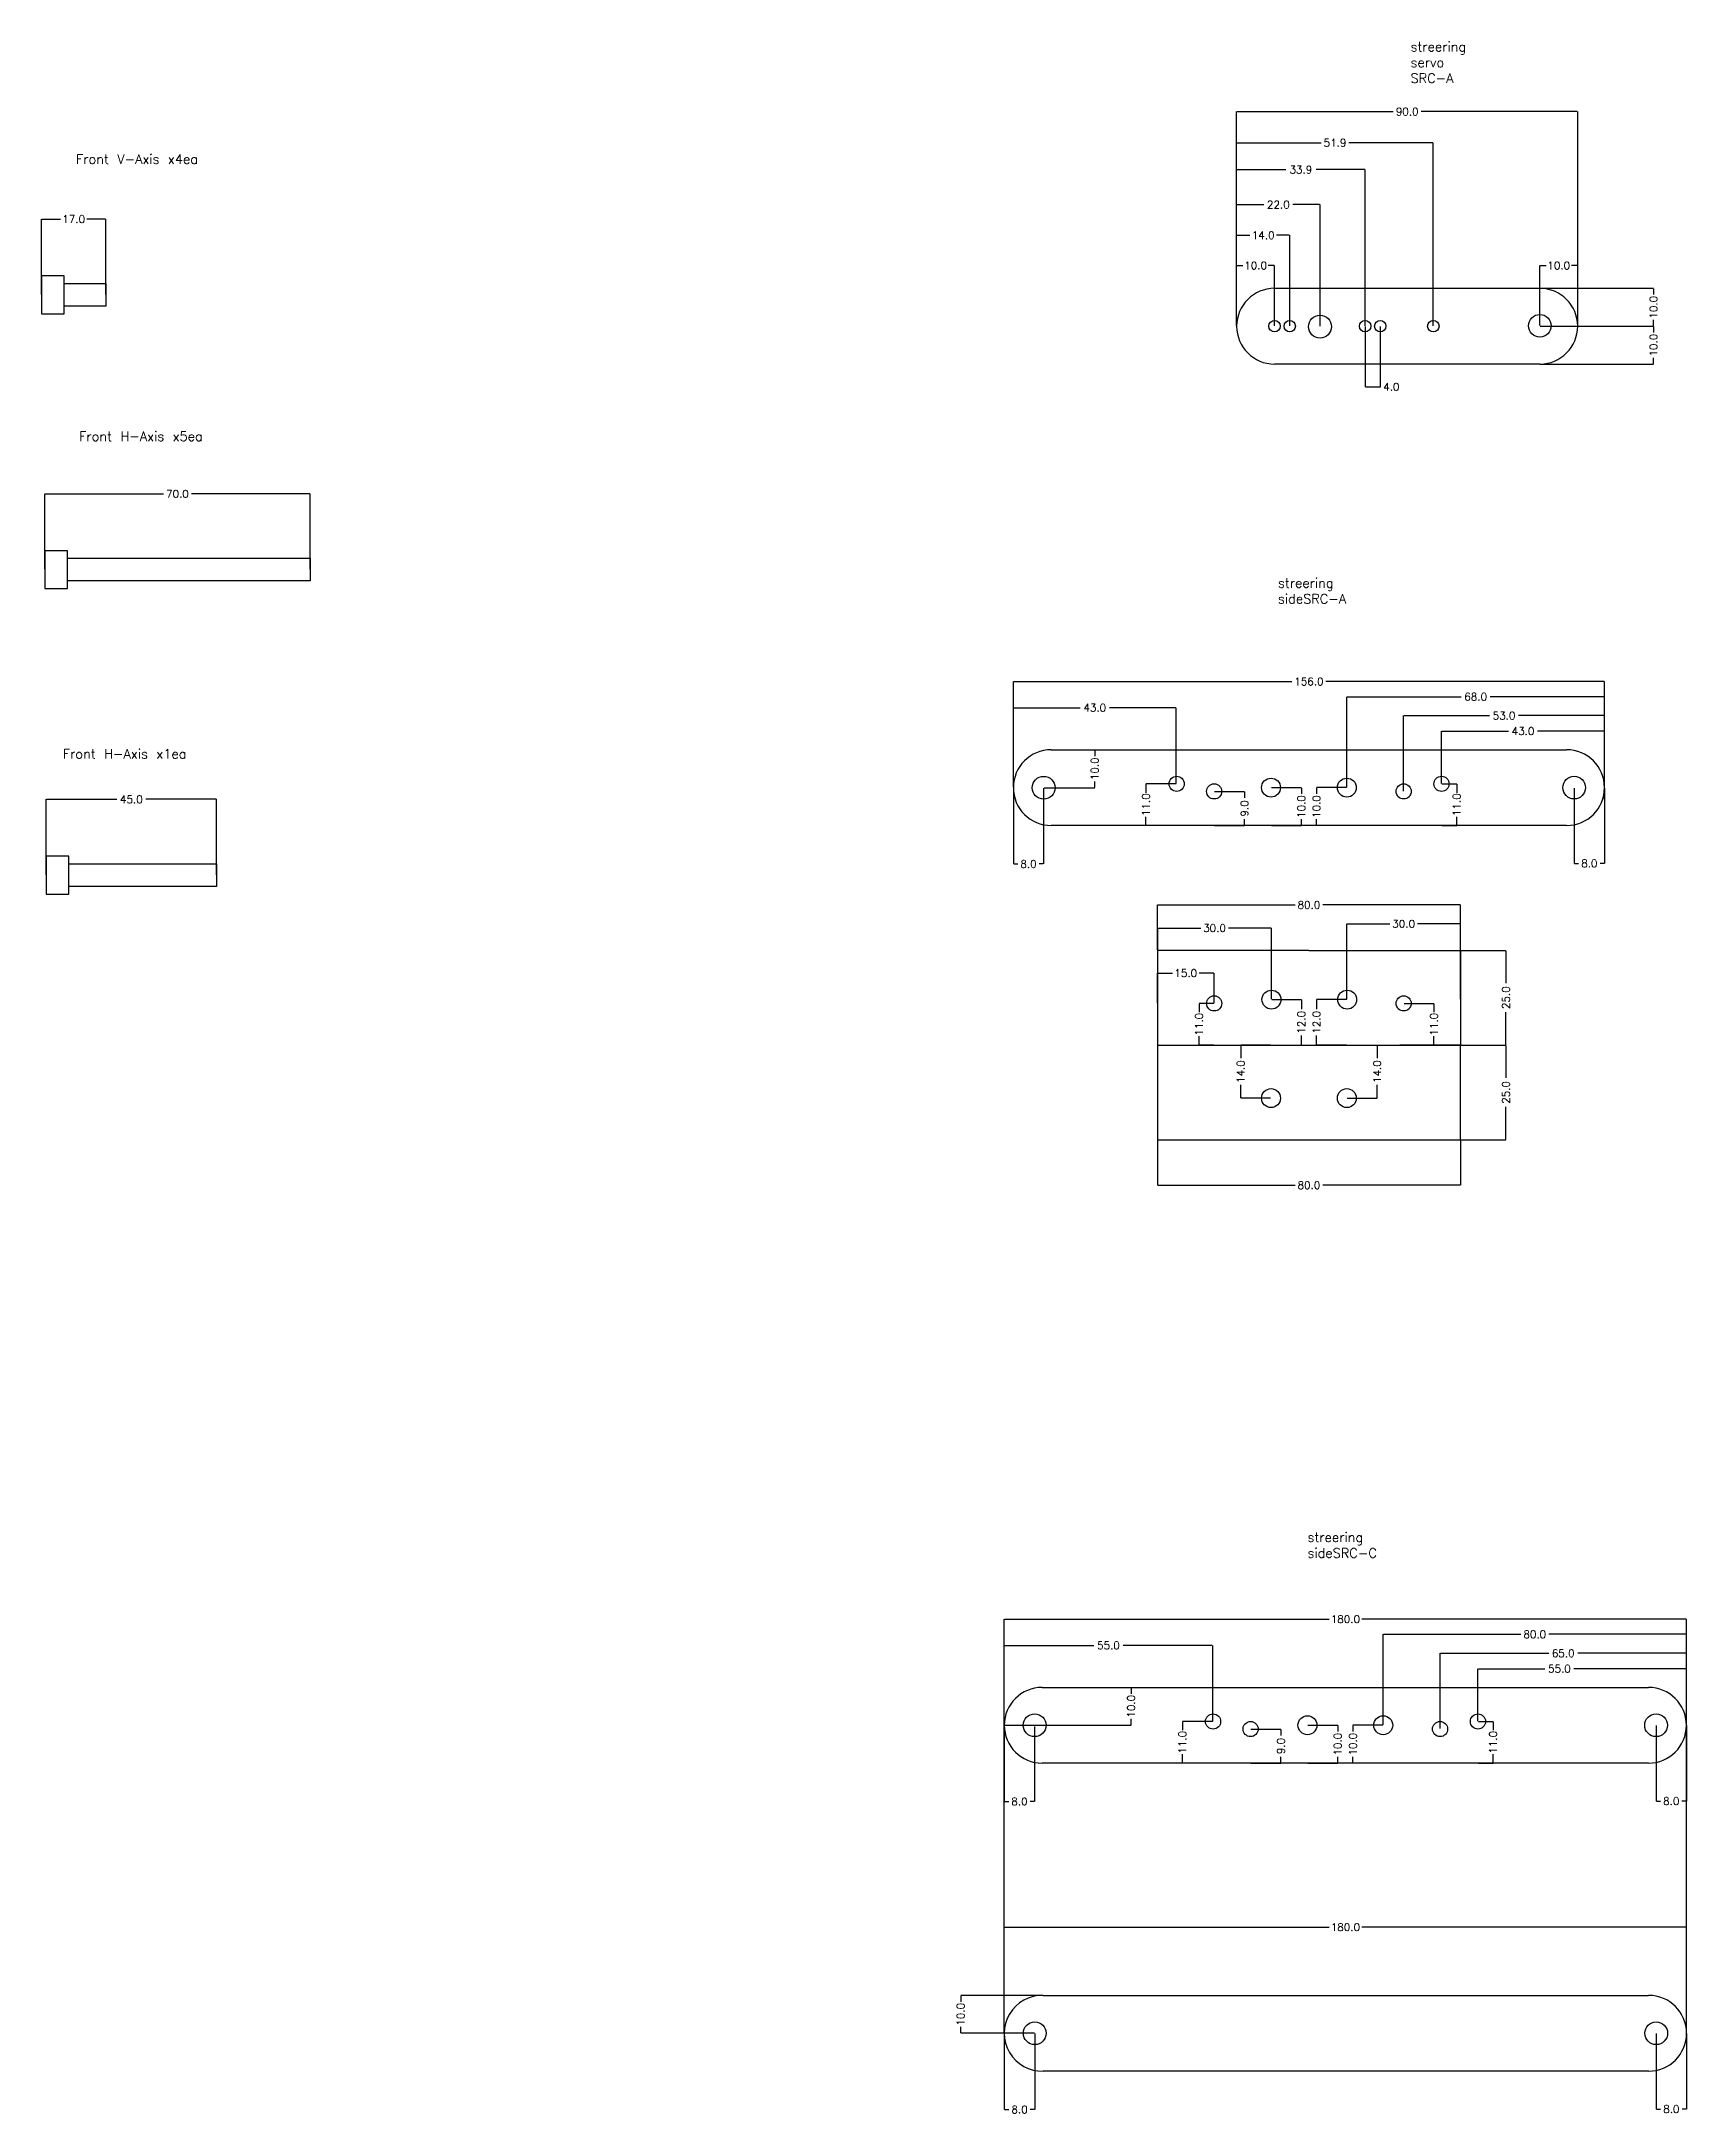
# Model space of a CAD drawing. Header units: millimetres. Extents: x -530 to 204, y -33 to 514.
# Drawn here: x -530 to -96, y -33 to 514 of the extents above; entities that cross this region are included whole.
import ezdxf

# ---------------------------------------------------------------- set-up
doc = ezdxf.new("R2010")
doc.units = ezdxf.units.MM
doc.layers.add('DIMENSION', color=3, linetype='Continuous', lineweight=25)
doc.styles.get("Standard").update_dxf_attribs({"font": 'txt.shx'})
doc.dimstyles.get("Standard").update_dxf_attribs({"dimscale": 100, "dimtxt": 2, "dimasz": 0.1, "dimexe": 0, "dimexo": 0.1, "dimgap": 1, "dimtad": 0, "dimtoh": 1, "dimdec": 1, "dimzin": 0, "dimdsep": 46, "dimtxsty": 'Standard', "dimcen": 2.5, "dimdle": 0.1, "dimclrt": 2, "dimadec": 0, "dimazin": 0, "dimtfac": 1, "dimtdec": 4, "dimtofl": 0, "dimtmove": 0, "dimatfit": 3, "dimfxl": 1, "dimtolj": 1, "dimtzin": 0, "dimarcsym": 0})

msp = doc.modelspace()

# ---------------------------------------------------------------- texts
at = {"char_height": 2.5, "attachment_point": 1}
for s, insert, width in [('streering servo SRC-A', (-168.8, 513.7), 3.7365), ('Front V-Axis x4ea', (-520.98, 484.02), 62.8436), ('Front H-Axis x5ea', (-520.16, 410.85), 62.8436), ('streering sideSRC-A', (-203.78, 372.13), 3.7365), ('Front H-Axis x1ea', (-524.46, 327.03), 62.8436), ('streering sideSRC-C', (-195.99, 120.22), 3.7365)]:
    msp.add_mtext(s, dxfattribs=dict(at, insert=insert, width=width))

# ---------------------------------------------------------------- blocks, each defined once
blk = doc.blocks.new('*D63')
at = {"layer": 'Defpoints', "color": 0}
for p in [(-117.61, 344.85), (-273.61, 316.85), (-117.61, 316.85)]:
    blk.add_point(p, dxfattribs=at)
at = {"layer": 'DIMENSION', "color": 0, "lineweight": -2}
for p, q in [((-273.61, 316.95), (-273.61, 344.85)), ((-273.51, 344.85), (-200.11, 344.85)), ((-117.71, 344.85), (-191.11, 344.85)), ((-117.61, 316.95), (-117.61, 344.85))]:
    blk.add_line(p, q, dxfattribs=at)
at = {"layer": 'DIMENSION', "color": 0}
for points in [[(-273.51, 344.86), (-273.51, 344.83), (-273.61, 344.85)], [(-117.71, 344.83), (-117.71, 344.86), (-117.61, 344.85)]]:
    blk.add_solid(points, dxfattribs=at)
at = {"layer": 'DIMENSION', "color": 2, "insert": (-195.61, 344.85), "char_height": 2, "attachment_point": 5}
blk.add_mtext('\\A1;156.0', dxfattribs=at)
blk = doc.blocks.new('*D67')
at = {"layer": 'Defpoints', "color": 0}
for p in [(-205.61, 316.85), (-205.61, 306.85), (-197.61, 306.85)]:
    blk.add_point(p, dxfattribs=at)
at = {"layer": 'DIMENSION', "color": 0, "lineweight": -2}
for p, q in [((-205.51, 316.85), (-197.61, 316.85)), ((-197.61, 316.75), (-197.61, 315.18)), ((-205.51, 306.85), (-197.61, 306.85)), ((-197.61, 306.95), (-197.61, 308.51))]:
    blk.add_line(p, q, dxfattribs=at)
at = {"layer": 'DIMENSION', "color": 0}
for points in [[(-197.59, 316.75), (-197.62, 316.75), (-197.61, 316.85)], [(-197.62, 306.95), (-197.59, 306.95), (-197.61, 306.85)]]:
    blk.add_solid(points, dxfattribs=at)
at = {"layer": 'DIMENSION', "color": 2, "insert": (-197.61, 311.85), "char_height": 2, "attachment_point": 5, "rotation": 90}
blk.add_mtext('\\A1;10.0', dxfattribs=at)
blk = doc.blocks.new('*D70')
at = {"layer": 'Defpoints', "color": 0}
for p in [(-185.61, 316.85), (-193.61, 306.85), (-185.61, 306.85)]:
    blk.add_point(p, dxfattribs=at)
at = {"layer": 'DIMENSION', "color": 0, "lineweight": -2}
for p, q in [((-185.71, 316.85), (-193.61, 316.85)), ((-193.61, 316.75), (-193.61, 315.18)), ((-193.61, 306.95), (-193.61, 308.51)), ((-185.71, 306.85), (-193.61, 306.85))]:
    blk.add_line(p, q, dxfattribs=at)
at = {"layer": 'DIMENSION', "color": 0}
for points in [[(-193.59, 316.75), (-193.62, 316.75), (-193.61, 316.85)], [(-193.62, 306.95), (-193.59, 306.95), (-193.61, 306.85)]]:
    blk.add_solid(points, dxfattribs=at)
at = {"layer": 'DIMENSION', "color": 2, "insert": (-193.61, 311.85), "char_height": 2, "attachment_point": 5, "rotation": 90}
blk.add_mtext('\\A1;10.0', dxfattribs=at)
blk = doc.blocks.new('*D73')
at = {"layer": 'Defpoints', "color": 0}
for p in [(-220.61, 315.85), (-220.61, 306.85), (-212.61, 306.85)]:
    blk.add_point(p, dxfattribs=at)
at = {"layer": 'DIMENSION', "color": 0, "lineweight": -2}
for p, q in [((-220.51, 315.85), (-212.61, 315.85)), ((-212.61, 315.75), (-212.61, 314.18)), ((-220.51, 306.85), (-212.61, 306.85)), ((-212.61, 306.95), (-212.61, 308.51))]:
    blk.add_line(p, q, dxfattribs=at)
at = {"layer": 'DIMENSION', "color": 0}
for points in [[(-212.59, 315.75), (-212.62, 315.75), (-212.61, 315.85)], [(-212.62, 306.95), (-212.59, 306.95), (-212.61, 306.85)]]:
    blk.add_solid(points, dxfattribs=at)
at = {"layer": 'DIMENSION', "color": 2, "insert": (-212.61, 311.35), "char_height": 2, "attachment_point": 5, "rotation": 90}
blk.add_mtext('\\A1;9.0', dxfattribs=at)
blk = doc.blocks.new('*D76')
at = {"layer": 'Defpoints', "color": 0}
for p in [(-230.51, 317.84), (-238.61, 306.85), (-230.61, 306.85)]:
    blk.add_point(p, dxfattribs=at)
at = {"layer": 'DIMENSION', "color": 0, "lineweight": -2}
for p, q in [((-230.61, 317.84), (-238.61, 317.84)), ((-238.61, 317.74), (-238.61, 315.51)), ((-238.61, 306.95), (-238.61, 309.17)), ((-230.71, 306.85), (-238.61, 306.85))]:
    blk.add_line(p, q, dxfattribs=at)
at = {"layer": 'DIMENSION', "color": 0}
for points in [[(-238.59, 317.74), (-238.62, 317.74), (-238.61, 317.84)], [(-238.62, 306.95), (-238.59, 306.95), (-238.61, 306.85)]]:
    blk.add_solid(points, dxfattribs=at)
at = {"layer": 'DIMENSION', "color": 2, "insert": (-238.61, 312.34), "char_height": 2, "attachment_point": 5, "rotation": 90}
blk.add_mtext('\\A1;11.0', dxfattribs=at)
blk = doc.blocks.new('*D79')
at = {"layer": 'Defpoints', "color": 0}
for p in [(-273.61, 316.7), (-265.61, 316.82), (-273.61, 296.7)]:
    blk.add_point(p, dxfattribs=at)
at = {"layer": 'DIMENSION', "color": 0, "lineweight": -2}
for p, q in [((-273.61, 316.6), (-273.61, 296.7)), ((-265.61, 316.72), (-265.61, 296.7)), ((-273.51, 296.7), (-272.44, 296.7)), ((-265.71, 296.7), (-266.77, 296.7))]:
    blk.add_line(p, q, dxfattribs=at)
at = {"layer": 'DIMENSION', "color": 0}
for points in [[(-273.51, 296.72), (-273.51, 296.69), (-273.61, 296.7)], [(-265.71, 296.69), (-265.71, 296.72), (-265.61, 296.7)]]:
    blk.add_solid(points, dxfattribs=at)
at = {"layer": 'DIMENSION', "color": 2, "insert": (-269.61, 296.7), "char_height": 2, "attachment_point": 5}
blk.add_mtext('\\A1;8.0', dxfattribs=at)
blk = doc.blocks.new('*D80')
at = {"layer": 'Defpoints', "color": 0}
for p in [(-256.14, 326.85), (-252.14, 326.85), (-265.61, 316.82)]:
    blk.add_point(p, dxfattribs=at)
at = {"layer": 'DIMENSION', "color": 0, "lineweight": -2}
for p, q in [((-256.04, 326.85), (-252.14, 326.85)), ((-252.14, 326.75), (-252.14, 325.17)), ((-252.14, 316.92), (-252.14, 318.5)), ((-265.51, 316.82), (-252.14, 316.82))]:
    blk.add_line(p, q, dxfattribs=at)
at = {"layer": 'DIMENSION', "color": 0}
for points in [[(-252.12, 326.75), (-252.15, 326.75), (-252.14, 326.85)], [(-252.15, 316.92), (-252.12, 316.92), (-252.14, 316.82)]]:
    blk.add_solid(points, dxfattribs=at)
at = {"layer": 'DIMENSION', "color": 2, "insert": (-252.14, 321.83), "char_height": 2, "attachment_point": 5, "rotation": 90}
blk.add_mtext('\\A1;10.0', dxfattribs=at)
blk = doc.blocks.new('*D83')
at = {"layer": 'Defpoints', "color": 0}
for p in [(-273.61, 337.94), (-273.61, 317.94), (-230.61, 317.84)]:
    blk.add_point(p, dxfattribs=at)
at = {"layer": 'DIMENSION', "color": 0, "lineweight": -2}
for p, q in [((-273.61, 318.04), (-273.61, 337.94)), ((-273.51, 337.94), (-255.94, 337.94)), ((-230.71, 337.94), (-248.27, 337.94)), ((-230.61, 317.94), (-230.61, 337.94))]:
    blk.add_line(p, q, dxfattribs=at)
at = {"layer": 'DIMENSION', "color": 0}
for points in [[(-273.51, 337.95), (-273.51, 337.92), (-273.61, 337.94)], [(-230.71, 337.92), (-230.71, 337.95), (-230.61, 337.94)]]:
    blk.add_solid(points, dxfattribs=at)
at = {"layer": 'DIMENSION', "color": 2, "insert": (-252.11, 337.94), "char_height": 2, "attachment_point": 5}
blk.add_mtext('\\A1;43.0', dxfattribs=at)
blk = doc.blocks.new('*D86')
at = {"layer": 'Defpoints', "color": 0}
for p in [(-185.51, 260.89), (-193.61, 248.89), (-185.61, 248.89)]:
    blk.add_point(p, dxfattribs=at)
at = {"layer": 'DIMENSION', "color": 0, "lineweight": -2}
for p, q in [((-185.61, 260.89), (-193.61, 260.89)), ((-193.61, 260.79), (-193.61, 258.39)), ((-193.61, 248.99), (-193.61, 251.39)), ((-185.71, 248.89), (-193.61, 248.89))]:
    blk.add_line(p, q, dxfattribs=at)
at = {"layer": 'DIMENSION', "color": 0}
for points in [[(-193.59, 260.79), (-193.62, 260.79), (-193.61, 260.89)], [(-193.62, 248.99), (-193.59, 248.99), (-193.61, 248.89)]]:
    blk.add_solid(points, dxfattribs=at)
at = {"layer": 'DIMENSION', "color": 2, "insert": (-193.61, 254.89), "char_height": 2, "attachment_point": 5, "rotation": 90}
blk.add_mtext('\\A1;12.0', dxfattribs=at)
blk = doc.blocks.new('*D89')
at = {"layer": 'Defpoints', "color": 0}
for p in [(-205.51, 260.89), (-205.61, 248.89), (-197.61, 248.89)]:
    blk.add_point(p, dxfattribs=at)
at = {"layer": 'DIMENSION', "color": 0, "lineweight": -2}
for p, q in [((-205.41, 260.89), (-197.61, 260.89)), ((-197.61, 260.79), (-197.61, 258.39)), ((-205.51, 248.89), (-197.61, 248.89)), ((-197.61, 248.99), (-197.61, 251.39))]:
    blk.add_line(p, q, dxfattribs=at)
at = {"layer": 'DIMENSION', "color": 0}
for points in [[(-197.59, 260.79), (-197.62, 260.79), (-197.61, 260.89)], [(-197.62, 248.99), (-197.59, 248.99), (-197.61, 248.89)]]:
    blk.add_solid(points, dxfattribs=at)
at = {"layer": 'DIMENSION', "color": 2, "insert": (-197.61, 254.89), "char_height": 2, "attachment_point": 5, "rotation": 90}
blk.add_mtext('\\A1;12.0', dxfattribs=at)
blk = doc.blocks.new('*D92')
at = {"layer": 'Defpoints', "color": 0}
for p in [(-220.61, 259.89), (-224.61, 248.89), (-220.61, 248.89)]:
    blk.add_point(p, dxfattribs=at)
at = {"layer": 'DIMENSION', "color": 0, "lineweight": -2}
for p, q in [((-220.71, 259.89), (-224.61, 259.89)), ((-224.61, 259.79), (-224.61, 257.55)), ((-224.61, 248.99), (-224.61, 251.22)), ((-220.71, 248.89), (-224.61, 248.89))]:
    blk.add_line(p, q, dxfattribs=at)
at = {"layer": 'DIMENSION', "color": 0}
for points in [[(-224.59, 259.79), (-224.62, 259.79), (-224.61, 259.89)], [(-224.62, 248.99), (-224.59, 248.99), (-224.61, 248.89)]]:
    blk.add_solid(points, dxfattribs=at)
at = {"layer": 'DIMENSION', "color": 2, "insert": (-224.61, 254.39), "char_height": 2, "attachment_point": 5, "rotation": 90}
blk.add_mtext('\\A1;11.0', dxfattribs=at)
blk = doc.blocks.new('*D102')
at = {"layer": 'Defpoints', "color": 0}
for p in [(-170.61, 259.89), (-170.61, 248.89), (-162.61, 248.89)]:
    blk.add_point(p, dxfattribs=at)
at = {"layer": 'DIMENSION', "color": 0, "lineweight": -2}
for p, q in [((-170.51, 259.89), (-162.61, 259.89)), ((-162.61, 259.79), (-162.61, 257.55)), ((-170.51, 248.89), (-162.61, 248.89)), ((-162.61, 248.99), (-162.61, 251.22))]:
    blk.add_line(p, q, dxfattribs=at)
at = {"layer": 'DIMENSION', "color": 0}
for points in [[(-162.59, 259.79), (-162.62, 259.79), (-162.61, 259.89)], [(-162.62, 248.99), (-162.59, 248.99), (-162.61, 248.89)]]:
    blk.add_solid(points, dxfattribs=at)
at = {"layer": 'DIMENSION', "color": 2, "insert": (-162.61, 254.39), "char_height": 2, "attachment_point": 5, "rotation": 90}
blk.add_mtext('\\A1;11.0', dxfattribs=at)
blk = doc.blocks.new('*D105')
at = {"layer": 'Defpoints', "color": 0}
for p in [(-185.61, 248.89), (-177.61, 248.89), (-185.61, 234.89)]:
    blk.add_point(p, dxfattribs=at)
at = {"layer": 'DIMENSION', "color": 0, "lineweight": -2}
for p, q in [((-185.51, 248.89), (-177.61, 248.89)), ((-177.61, 248.79), (-177.61, 245.39)), ((-177.61, 234.99), (-177.61, 238.39)), ((-185.51, 234.89), (-177.61, 234.89))]:
    blk.add_line(p, q, dxfattribs=at)
at = {"layer": 'DIMENSION', "color": 0}
for points in [[(-177.59, 248.79), (-177.62, 248.79), (-177.61, 248.89)], [(-177.62, 234.99), (-177.59, 234.99), (-177.61, 234.89)]]:
    blk.add_solid(points, dxfattribs=at)
at = {"layer": 'DIMENSION', "color": 2, "insert": (-177.61, 241.89), "char_height": 2, "attachment_point": 5, "rotation": 90}
blk.add_mtext('\\A1;14.0', dxfattribs=at)
blk = doc.blocks.new('*D108')
at = {"layer": 'Defpoints', "color": 0}
for p in [(-213.61, 248.89), (-205.61, 248.89), (-205.61, 234.89)]:
    blk.add_point(p, dxfattribs=at)
at = {"layer": 'DIMENSION', "color": 0, "lineweight": -2}
for p, q in [((-205.71, 248.89), (-213.61, 248.89)), ((-213.61, 248.79), (-213.61, 245.39)), ((-213.61, 234.99), (-213.61, 238.39)), ((-205.71, 234.89), (-213.61, 234.89))]:
    blk.add_line(p, q, dxfattribs=at)
at = {"layer": 'DIMENSION', "color": 0}
for points in [[(-213.59, 248.79), (-213.62, 248.79), (-213.61, 248.89)], [(-213.62, 234.99), (-213.59, 234.99), (-213.61, 234.89)]]:
    blk.add_solid(points, dxfattribs=at)
at = {"layer": 'DIMENSION', "color": 2, "insert": (-213.61, 241.89), "char_height": 2, "attachment_point": 5, "rotation": 90}
blk.add_mtext('\\A1;14.0', dxfattribs=at)
blk = doc.blocks.new('*D111')
at = {"layer": 'Defpoints', "color": 0}
for p in [(-155.61, 273.89), (-143.61, 273.89), (-155.61, 248.89)]:
    blk.add_point(p, dxfattribs=at)
at = {"layer": 'DIMENSION', "color": 0, "lineweight": -2}
for p, q in [((-155.51, 273.89), (-143.61, 273.89)), ((-143.61, 273.79), (-143.61, 265.22)), ((-143.61, 248.99), (-143.61, 257.55)), ((-155.51, 248.89), (-143.61, 248.89))]:
    blk.add_line(p, q, dxfattribs=at)
at = {"layer": 'DIMENSION', "color": 0}
for points in [[(-143.59, 273.79), (-143.62, 273.79), (-143.61, 273.89)], [(-143.62, 248.99), (-143.59, 248.99), (-143.61, 248.89)]]:
    blk.add_solid(points, dxfattribs=at)
at = {"layer": 'DIMENSION', "color": 2, "insert": (-143.61, 261.39), "char_height": 2, "attachment_point": 5, "rotation": 90}
blk.add_mtext('\\A1;25.0', dxfattribs=at)
blk = doc.blocks.new('*D114')
at = {"layer": 'Defpoints', "color": 0}
for p in [(-155.61, 285.89), (-235.61, 273.89), (-155.61, 273.89)]:
    blk.add_point(p, dxfattribs=at)
at = {"layer": 'DIMENSION', "color": 0, "lineweight": -2}
for p, q in [((-235.61, 273.99), (-235.61, 285.89)), ((-235.51, 285.89), (-199.27, 285.89)), ((-155.71, 285.89), (-191.94, 285.89)), ((-155.61, 273.99), (-155.61, 285.89))]:
    blk.add_line(p, q, dxfattribs=at)
at = {"layer": 'DIMENSION', "color": 0}
for points in [[(-235.51, 285.9), (-235.51, 285.87), (-235.61, 285.89)], [(-155.71, 285.87), (-155.71, 285.9), (-155.61, 285.89)]]:
    blk.add_solid(points, dxfattribs=at)
at = {"layer": 'DIMENSION', "color": 2, "insert": (-195.61, 285.89), "char_height": 2, "attachment_point": 5}
blk.add_mtext('\\A1;80.0', dxfattribs=at)
blk = doc.blocks.new('*D117')
at = {"layer": 'Defpoints', "color": 0}
for p in [(-155.61, 248.89), (-155.61, 223.89), (-143.61, 223.89)]:
    blk.add_point(p, dxfattribs=at)
at = {"layer": 'DIMENSION', "color": 0, "lineweight": -2}
for p, q in [((-155.51, 248.89), (-143.61, 248.89)), ((-143.61, 248.79), (-143.61, 240.22)), ((-143.61, 223.99), (-143.61, 232.55)), ((-155.51, 223.89), (-143.61, 223.89))]:
    blk.add_line(p, q, dxfattribs=at)
at = {"layer": 'DIMENSION', "color": 0}
for points in [[(-143.59, 248.79), (-143.62, 248.79), (-143.61, 248.89)], [(-143.62, 223.99), (-143.59, 223.99), (-143.61, 223.89)]]:
    blk.add_solid(points, dxfattribs=at)
at = {"layer": 'DIMENSION', "color": 2, "insert": (-143.61, 236.39), "char_height": 2, "attachment_point": 5, "rotation": 90}
blk.add_mtext('\\A1;25.0', dxfattribs=at)
blk = doc.blocks.new('*D120')
at = {"layer": 'Defpoints', "color": 0}
for p in [(-235.61, 223.89), (-155.61, 223.89), (-235.61, 211.89)]:
    blk.add_point(p, dxfattribs=at)
at = {"layer": 'DIMENSION', "color": 0, "lineweight": -2}
for p, q in [((-235.61, 223.79), (-235.61, 211.89)), ((-155.61, 223.79), (-155.61, 211.89)), ((-235.51, 211.89), (-199.27, 211.89)), ((-155.71, 211.89), (-191.94, 211.89))]:
    blk.add_line(p, q, dxfattribs=at)
at = {"layer": 'DIMENSION', "color": 0}
for points in [[(-235.51, 211.9), (-235.51, 211.87), (-235.61, 211.89)], [(-155.71, 211.87), (-155.71, 211.9), (-155.61, 211.89)]]:
    blk.add_solid(points, dxfattribs=at)
at = {"layer": 'DIMENSION', "color": 2, "insert": (-195.61, 211.89), "char_height": 2, "attachment_point": 5}
blk.add_mtext('\\A1;80.0', dxfattribs=at)
blk = doc.blocks.new('*D126')
at = {"layer": 'Defpoints', "color": 0}
for p in [(-235.61, 267.89), (-235.61, 259.89), (-220.61, 259.89)]:
    blk.add_point(p, dxfattribs=at)
at = {"layer": 'DIMENSION', "color": 0, "lineweight": -2}
for p, q in [((-235.61, 259.99), (-235.61, 267.89)), ((-235.51, 267.89), (-231.61, 267.89)), ((-220.71, 267.89), (-224.61, 267.89)), ((-220.61, 259.99), (-220.61, 267.89))]:
    blk.add_line(p, q, dxfattribs=at)
at = {"layer": 'DIMENSION', "color": 0}
for points in [[(-235.51, 267.9), (-235.51, 267.87), (-235.61, 267.89)], [(-220.71, 267.87), (-220.71, 267.9), (-220.61, 267.89)]]:
    blk.add_solid(points, dxfattribs=at)
at = {"layer": 'DIMENSION', "color": 2, "insert": (-228.11, 267.89), "char_height": 2, "attachment_point": 5}
blk.add_mtext('\\A1;15.0', dxfattribs=at)
blk = doc.blocks.new('*D131')
at = {"layer": 'Defpoints', "color": 0}
for p in [(-235.51, 279.79), (-235.51, 260.89), (-205.51, 260.89)]:
    blk.add_point(p, dxfattribs=at)
at = {"layer": 'DIMENSION', "color": 0, "lineweight": -2}
for p, q in [((-235.51, 260.99), (-235.51, 279.79)), ((-235.41, 279.79), (-224.17, 279.79)), ((-205.61, 279.79), (-216.84, 279.79)), ((-205.51, 260.99), (-205.51, 279.79))]:
    blk.add_line(p, q, dxfattribs=at)
at = {"layer": 'DIMENSION', "color": 0}
for points in [[(-235.41, 279.81), (-235.41, 279.77), (-235.51, 279.79)], [(-205.61, 279.77), (-205.61, 279.81), (-205.51, 279.79)]]:
    blk.add_solid(points, dxfattribs=at)
at = {"layer": 'DIMENSION', "color": 2, "insert": (-220.51, 279.79), "char_height": 2, "attachment_point": 5}
blk.add_mtext('\\A1;30.0', dxfattribs=at)
blk = doc.blocks.new('*D135')
at = {"layer": 'Defpoints', "color": 0}
for p in [(-125.61, 316.85), (-117.61, 316.85), (-117.61, 296.85)]:
    blk.add_point(p, dxfattribs=at)
at = {"layer": 'DIMENSION', "color": 0, "lineweight": -2}
for p, q in [((-125.61, 316.75), (-125.61, 296.85)), ((-117.61, 316.75), (-117.61, 296.85)), ((-125.51, 296.85), (-124.44, 296.85)), ((-117.71, 296.85), (-118.77, 296.85))]:
    blk.add_line(p, q, dxfattribs=at)
at = {"layer": 'DIMENSION', "color": 0}
for points in [[(-125.51, 296.86), (-125.51, 296.83), (-125.61, 296.85)], [(-117.71, 296.83), (-117.71, 296.86), (-117.61, 296.85)]]:
    blk.add_solid(points, dxfattribs=at)
at = {"layer": 'DIMENSION', "color": 2, "insert": (-121.61, 296.85), "char_height": 2, "attachment_point": 5}
blk.add_mtext('\\A1;8.0', dxfattribs=at)
blk = doc.blocks.new('*D138')
at = {"layer": 'Defpoints', "color": 0}
for p in [(-155.61, 280.89), (-185.61, 260.89), (-155.61, 260.89)]:
    blk.add_point(p, dxfattribs=at)
at = {"layer": 'DIMENSION', "color": 0, "lineweight": -2}
for p, q in [((-185.61, 260.99), (-185.61, 280.89)), ((-185.51, 280.89), (-174.27, 280.89)), ((-155.71, 280.89), (-166.94, 280.89)), ((-155.61, 260.99), (-155.61, 280.89))]:
    blk.add_line(p, q, dxfattribs=at)
at = {"layer": 'DIMENSION', "color": 0}
for points in [[(-185.51, 280.9), (-185.51, 280.87), (-185.61, 280.89)], [(-155.71, 280.87), (-155.71, 280.9), (-155.61, 280.89)]]:
    blk.add_solid(points, dxfattribs=at)
at = {"layer": 'DIMENSION', "color": 2, "insert": (-170.61, 280.89), "char_height": 2, "attachment_point": 5}
blk.add_mtext('\\A1;30.0', dxfattribs=at)
blk = doc.blocks.new('*D141')
at = {"layer": 'Defpoints', "color": 0}
for p in [(-160.61, 317.84), (-160.61, 306.85), (-156.61, 306.85)]:
    blk.add_point(p, dxfattribs=at)
at = {"layer": 'DIMENSION', "color": 0, "lineweight": -2}
for p, q in [((-160.51, 317.84), (-156.61, 317.84)), ((-156.61, 317.74), (-156.61, 315.51)), ((-160.51, 306.85), (-156.61, 306.85)), ((-156.61, 306.95), (-156.61, 309.17))]:
    blk.add_line(p, q, dxfattribs=at)
at = {"layer": 'DIMENSION', "color": 0}
for points in [[(-156.59, 317.74), (-156.62, 317.74), (-156.61, 317.84)], [(-156.62, 306.95), (-156.59, 306.95), (-156.61, 306.85)]]:
    blk.add_solid(points, dxfattribs=at)
at = {"layer": 'DIMENSION', "color": 2, "insert": (-156.61, 312.34), "char_height": 2, "attachment_point": 5, "rotation": 90}
blk.add_mtext('\\A1;11.0', dxfattribs=at)
blk = doc.blocks.new('*D178')
at = {"layer": 'Defpoints', "color": 0}
for p in [(-117.61, 331.77), (-160.61, 317.84), (-117.61, 317.84)]:
    blk.add_point(p, dxfattribs=at)
at = {"layer": 'DIMENSION', "color": 0, "lineweight": -2}
for p, q in [((-160.61, 317.94), (-160.61, 331.77)), ((-160.51, 331.77), (-142.94, 331.77)), ((-117.71, 331.77), (-135.27, 331.77)), ((-117.61, 317.94), (-117.61, 331.77))]:
    blk.add_line(p, q, dxfattribs=at)
at = {"layer": 'DIMENSION', "color": 0}
for points in [[(-160.51, 331.78), (-160.51, 331.75), (-160.61, 331.77)], [(-117.71, 331.75), (-117.71, 331.78), (-117.61, 331.77)]]:
    blk.add_solid(points, dxfattribs=at)
at = {"layer": 'DIMENSION', "color": 2, "insert": (-139.11, 331.77), "char_height": 2, "attachment_point": 5}
blk.add_mtext('\\A1;43.0', dxfattribs=at)
blk = doc.blocks.new('*D180')
at = {"layer": 'Defpoints', "color": 0}
for p in [(-117.61, 335.85), (-170.61, 315.85), (-117.61, 313.74)]:
    blk.add_point(p, dxfattribs=at)
at = {"layer": 'DIMENSION', "color": 0, "lineweight": -2}
for p, q in [((-170.61, 315.95), (-170.61, 335.85)), ((-170.51, 335.85), (-147.94, 335.85)), ((-117.71, 335.85), (-140.27, 335.85)), ((-117.61, 313.84), (-117.61, 335.85))]:
    blk.add_line(p, q, dxfattribs=at)
at = {"layer": 'DIMENSION', "color": 0}
for points in [[(-170.51, 335.86), (-170.51, 335.83), (-170.61, 335.85)], [(-117.71, 335.83), (-117.71, 335.86), (-117.61, 335.85)]]:
    blk.add_solid(points, dxfattribs=at)
at = {"layer": 'DIMENSION', "color": 2, "insert": (-144.11, 335.85), "char_height": 2, "attachment_point": 5}
blk.add_mtext('\\A1;53.0', dxfattribs=at)
blk = doc.blocks.new('*D185')
at = {"layer": 'Defpoints', "color": 0}
for p in [(-117.61, 340.85), (-185.61, 316.85), (-117.61, 316.85)]:
    blk.add_point(p, dxfattribs=at)
at = {"layer": 'DIMENSION', "color": 0, "lineweight": -2}
for p, q in [((-185.61, 316.95), (-185.61, 340.85)), ((-185.51, 340.85), (-155.44, 340.85)), ((-117.71, 340.85), (-147.77, 340.85)), ((-117.61, 316.95), (-117.61, 340.85))]:
    blk.add_line(p, q, dxfattribs=at)
at = {"layer": 'DIMENSION', "color": 0}
for points in [[(-185.51, 340.86), (-185.51, 340.83), (-185.61, 340.85)], [(-117.71, 340.83), (-117.71, 340.86), (-117.61, 340.85)]]:
    blk.add_solid(points, dxfattribs=at)
at = {"layer": 'DIMENSION', "color": 2, "insert": (-151.61, 340.85), "char_height": 2, "attachment_point": 5}
blk.add_mtext('\\A1;68.0', dxfattribs=at)
blk = doc.blocks.new('*D202')
at = {"layer": 'Defpoints', "color": 0}
for p in [(-204.68, 454.66), (-214.68, 438.66), (-204.68, 438.66)]:
    blk.add_point(p, dxfattribs=at)
at = {"layer": 'DIMENSION', "color": 0, "lineweight": -2}
for p, q in [((-214.68, 438.76), (-214.68, 454.66)), ((-214.58, 454.66), (-213.02, 454.66)), ((-204.78, 454.66), (-206.35, 454.66)), ((-204.68, 438.76), (-204.68, 454.66))]:
    blk.add_line(p, q, dxfattribs=at)
at = {"layer": 'DIMENSION', "color": 0}
for points in [[(-214.58, 454.67), (-214.58, 454.64), (-214.68, 454.66)], [(-204.78, 454.64), (-204.78, 454.67), (-204.68, 454.66)]]:
    blk.add_solid(points, dxfattribs=at)
at = {"layer": 'DIMENSION', "color": 2, "insert": (-209.68, 454.66), "char_height": 2, "attachment_point": 5}
blk.add_mtext('\\A1;10.0', dxfattribs=at)
blk = doc.blocks.new('*D205')
at = {"layer": 'Defpoints', "color": 0}
for p in [(-200.68, 462.66), (-214.68, 438.66), (-200.68, 438.66)]:
    blk.add_point(p, dxfattribs=at)
at = {"layer": 'DIMENSION', "color": 0, "lineweight": -2}
for p, q in [((-214.68, 438.76), (-214.68, 462.66)), ((-214.58, 462.66), (-211.18, 462.66)), ((-200.78, 462.66), (-204.18, 462.66)), ((-200.68, 438.76), (-200.68, 462.66))]:
    blk.add_line(p, q, dxfattribs=at)
at = {"layer": 'DIMENSION', "color": 0}
for points in [[(-214.58, 462.67), (-214.58, 462.64), (-214.68, 462.66)], [(-200.78, 462.64), (-200.78, 462.67), (-200.68, 462.66)]]:
    blk.add_solid(points, dxfattribs=at)
at = {"layer": 'DIMENSION', "color": 2, "insert": (-207.68, 462.66), "char_height": 2, "attachment_point": 5}
blk.add_mtext('\\A1;14.0', dxfattribs=at)
blk = doc.blocks.new('*D208')
at = {"layer": 'Defpoints', "color": 0}
for p in [(-134.68, 454.66), (-134.68, 438.76), (-124.68, 438.66)]:
    blk.add_point(p, dxfattribs=at)
at = {"layer": 'DIMENSION', "color": 0, "lineweight": -2}
for p, q in [((-134.68, 438.86), (-134.68, 454.66)), ((-134.58, 454.66), (-133.02, 454.66)), ((-124.78, 454.66), (-126.35, 454.66)), ((-124.68, 438.76), (-124.68, 454.66))]:
    blk.add_line(p, q, dxfattribs=at)
at = {"layer": 'DIMENSION', "color": 0}
for points in [[(-134.58, 454.67), (-134.58, 454.64), (-134.68, 454.66)], [(-124.78, 454.64), (-124.78, 454.67), (-124.68, 454.66)]]:
    blk.add_solid(points, dxfattribs=at)
at = {"layer": 'DIMENSION', "color": 2, "insert": (-129.68, 454.66), "char_height": 2, "attachment_point": 5}
blk.add_mtext('\\A1;10.0', dxfattribs=at)
blk = doc.blocks.new('*D211')
at = {"layer": 'Defpoints', "color": 0}
for p in [(-214.68, 495.31), (-214.68, 438.66), (-124.68, 438.66)]:
    blk.add_point(p, dxfattribs=at)
at = {"layer": 'DIMENSION', "color": 0, "lineweight": -2}
for p, q in [((-214.68, 438.76), (-214.68, 495.31)), ((-214.58, 495.31), (-173.35, 495.31)), ((-124.78, 495.31), (-166.02, 495.31)), ((-124.68, 438.76), (-124.68, 495.31))]:
    blk.add_line(p, q, dxfattribs=at)
at = {"layer": 'DIMENSION', "color": 0}
for points in [[(-214.58, 495.32), (-214.58, 495.29), (-214.68, 495.31)], [(-124.78, 495.29), (-124.78, 495.32), (-124.68, 495.31)]]:
    blk.add_solid(points, dxfattribs=at)
at = {"layer": 'DIMENSION', "color": 2, "insert": (-169.68, 495.31), "char_height": 2, "attachment_point": 5}
blk.add_mtext('\\A1;90.0', dxfattribs=at)
blk = doc.blocks.new('*D214')
at = {"layer": 'Defpoints', "color": 0}
for p in [(-162.78, 487.09), (-214.68, 438.66), (-162.78, 438.66)]:
    blk.add_point(p, dxfattribs=at)
at = {"layer": 'DIMENSION', "color": 0, "lineweight": -2}
for p, q in [((-214.68, 438.76), (-214.68, 487.09)), ((-214.58, 487.09), (-192.4, 487.09)), ((-162.88, 487.09), (-185.07, 487.09)), ((-162.78, 438.76), (-162.78, 487.09))]:
    blk.add_line(p, q, dxfattribs=at)
at = {"layer": 'DIMENSION', "color": 0}
for points in [[(-214.58, 487.11), (-214.58, 487.08), (-214.68, 487.09)], [(-162.88, 487.08), (-162.88, 487.11), (-162.78, 487.09)]]:
    blk.add_solid(points, dxfattribs=at)
at = {"layer": 'DIMENSION', "color": 2, "insert": (-188.73, 487.09), "char_height": 2, "attachment_point": 5}
blk.add_mtext('\\A1;51.9', dxfattribs=at)
blk = doc.blocks.new('*D217')
at = {"layer": 'Defpoints', "color": 0}
for p in [(-180.78, 479.98), (-214.68, 438.66), (-180.78, 438.66)]:
    blk.add_point(p, dxfattribs=at)
at = {"layer": 'DIMENSION', "color": 0, "lineweight": -2}
for p, q in [((-214.68, 438.76), (-214.68, 479.98)), ((-214.58, 479.98), (-201.73, 479.98)), ((-180.88, 479.98), (-193.73, 479.98)), ((-180.78, 438.76), (-180.78, 479.98))]:
    blk.add_line(p, q, dxfattribs=at)
at = {"layer": 'DIMENSION', "color": 0}
for points in [[(-214.58, 480), (-214.58, 479.96), (-214.68, 479.98)], [(-180.88, 479.96), (-180.88, 480), (-180.78, 479.98)]]:
    blk.add_solid(points, dxfattribs=at)
at = {"layer": 'DIMENSION', "color": 2, "insert": (-197.73, 479.98), "char_height": 2, "attachment_point": 5}
blk.add_mtext('\\A1;33.9', dxfattribs=at)
blk = doc.blocks.new('*D220')
at = {"layer": 'Defpoints', "color": 0}
for p in [(-180.78, 438.66), (-176.78, 438.66), (-176.78, 422.66)]:
    blk.add_point(p, dxfattribs=at)
at = {"layer": 'DIMENSION', "color": 0, "lineweight": -2}
for p, q in [((-180.78, 438.56), (-180.78, 422.66)), ((-176.78, 438.56), (-176.78, 422.66)), ((-180.68, 422.66), (-176.88, 422.66)), ((-176.78, 422.66), (-176.68, 422.66))]:
    blk.add_line(p, q, dxfattribs=at)
at = {"layer": 'DIMENSION', "color": 0}
for points in [[(-180.68, 422.67), (-180.68, 422.64), (-180.78, 422.66)], [(-176.88, 422.64), (-176.88, 422.67), (-176.78, 422.66)]]:
    blk.add_solid(points, dxfattribs=at)
at = {"layer": 'DIMENSION', "color": 2, "insert": (-173.85, 422.66), "char_height": 2, "attachment_point": 5}
blk.add_mtext('\\A1;4.0', dxfattribs=at)
blk = doc.blocks.new('*D225')
at = {"layer": 'Defpoints', "color": 0}
for p in [(-134.68, 448.66), (-104.68, 448.66), (-134.68, 438.66)]:
    blk.add_point(p, dxfattribs=at)
at = {"layer": 'DIMENSION', "color": 0, "lineweight": -2}
for p, q in [((-134.58, 448.66), (-104.68, 448.66)), ((-104.68, 448.56), (-104.68, 446.99)), ((-134.58, 438.66), (-104.68, 438.66)), ((-104.68, 438.76), (-104.68, 440.32))]:
    blk.add_line(p, q, dxfattribs=at)
at = {"layer": 'DIMENSION', "color": 0}
for points in [[(-104.67, 448.56), (-104.7, 448.56), (-104.68, 448.66)], [(-104.7, 438.76), (-104.67, 438.76), (-104.68, 438.66)]]:
    blk.add_solid(points, dxfattribs=at)
at = {"layer": 'DIMENSION', "color": 2, "insert": (-104.68, 443.66), "char_height": 2, "attachment_point": 5, "rotation": 90}
blk.add_mtext('\\A1;10.0', dxfattribs=at)
blk = doc.blocks.new('*D228')
at = {"layer": 'Defpoints', "color": 0}
for p in [(-134.68, 438.66), (-134.68, 428.66), (-104.68, 428.66)]:
    blk.add_point(p, dxfattribs=at)
at = {"layer": 'DIMENSION', "color": 0, "lineweight": -2}
for p, q in [((-134.58, 438.66), (-104.68, 438.66)), ((-104.68, 438.56), (-104.68, 436.99)), ((-134.58, 428.66), (-104.68, 428.66)), ((-104.68, 428.76), (-104.68, 430.32))]:
    blk.add_line(p, q, dxfattribs=at)
at = {"layer": 'DIMENSION', "color": 0}
for points in [[(-104.67, 438.56), (-104.7, 438.56), (-104.68, 438.66)], [(-104.7, 428.76), (-104.67, 428.76), (-104.68, 428.66)]]:
    blk.add_solid(points, dxfattribs=at)
at = {"layer": 'DIMENSION', "color": 2, "insert": (-104.68, 433.66), "char_height": 2, "attachment_point": 5, "rotation": 90}
blk.add_mtext('\\A1;10.0', dxfattribs=at)
blk = doc.blocks.new('*D235')
at = {"layer": 'Defpoints', "color": 0}
for p in [(-214.68, 470.75), (-214.68, 438.75), (-192.68, 438.54)]:
    blk.add_point(p, dxfattribs=at)
at = {"layer": 'DIMENSION', "color": 0, "lineweight": -2}
for p, q in [((-214.68, 438.85), (-214.68, 470.75)), ((-214.58, 470.75), (-207.52, 470.75)), ((-192.78, 470.75), (-199.85, 470.75)), ((-192.68, 438.64), (-192.68, 470.75))]:
    blk.add_line(p, q, dxfattribs=at)
at = {"layer": 'DIMENSION', "color": 0}
for points in [[(-214.58, 470.77), (-214.58, 470.74), (-214.68, 470.75)], [(-192.78, 470.74), (-192.78, 470.77), (-192.68, 470.75)]]:
    blk.add_solid(points, dxfattribs=at)
at = {"layer": 'DIMENSION', "color": 2, "insert": (-203.68, 470.75), "char_height": 2, "attachment_point": 5}
blk.add_mtext('\\A1;22.0', dxfattribs=at)
blk = doc.blocks.new('*D268')
at = {"layer": 'Defpoints', "color": 0}
for p in [(-95.96, 97.34), (-276, -11.97), (-95.96, -11.97)]:
    blk.add_point(p, dxfattribs=at)
at = {"layer": 'DIMENSION', "color": 0, "lineweight": -2}
for p, q in [((-276, -11.87), (-276, 97.34)), ((-275.9, 97.34), (-190.31, 97.34)), ((-96.06, 97.34), (-181.65, 97.34)), ((-95.96, -11.87), (-95.96, 97.34))]:
    blk.add_line(p, q, dxfattribs=at)
at = {"layer": 'DIMENSION', "color": 0}
for points in [[(-275.9, 97.36), (-275.9, 97.32), (-276, 97.34)], [(-96.06, 97.32), (-96.06, 97.36), (-95.96, 97.34)]]:
    blk.add_solid(points, dxfattribs=at)
at = {"layer": 'DIMENSION', "color": 2, "insert": (-185.98, 97.34), "char_height": 2, "attachment_point": 5}
blk.add_mtext('\\A1;180.0', dxfattribs=at)
blk = doc.blocks.new('*D269')
at = {"layer": 'Defpoints', "color": 0}
for p in [(-196, 69.34), (-196, 59.34), (-188, 59.34)]:
    blk.add_point(p, dxfattribs=at)
at = {"layer": 'DIMENSION', "color": 0, "lineweight": -2}
for p, q in [((-195.9, 69.34), (-188, 69.34)), ((-188, 69.24), (-188, 67.67)), ((-188, 59.44), (-188, 61.01)), ((-195.9, 59.34), (-188, 59.34))]:
    blk.add_line(p, q, dxfattribs=at)
at = {"layer": 'DIMENSION', "color": 0}
for points in [[(-187.98, 69.24), (-188.01, 69.24), (-188, 69.34)], [(-188.01, 59.44), (-187.98, 59.44), (-188, 59.34)]]:
    blk.add_solid(points, dxfattribs=at)
at = {"layer": 'DIMENSION', "color": 2, "insert": (-188, 64.34), "char_height": 2, "attachment_point": 5, "rotation": 90}
blk.add_mtext('\\A1;10.0', dxfattribs=at)
blk = doc.blocks.new('*D270')
at = {"layer": 'Defpoints', "color": 0}
for p in [(-176, 69.34), (-184, 59.34), (-176, 59.34)]:
    blk.add_point(p, dxfattribs=at)
at = {"layer": 'DIMENSION', "color": 0, "lineweight": -2}
for p, q in [((-176.1, 69.34), (-184, 69.34)), ((-184, 69.24), (-184, 67.67)), ((-184, 59.44), (-184, 61.01)), ((-176.1, 59.34), (-184, 59.34))]:
    blk.add_line(p, q, dxfattribs=at)
at = {"layer": 'DIMENSION', "color": 0}
for points in [[(-183.98, 69.24), (-184.01, 69.24), (-184, 69.34)], [(-184.01, 59.44), (-183.98, 59.44), (-184, 59.34)]]:
    blk.add_solid(points, dxfattribs=at)
at = {"layer": 'DIMENSION', "color": 2, "insert": (-184, 64.34), "char_height": 2, "attachment_point": 5, "rotation": 90}
blk.add_mtext('\\A1;10.0', dxfattribs=at)
blk = doc.blocks.new('*D271')
at = {"layer": 'Defpoints', "color": 0}
for p in [(-211, 68.34), (-211, 59.34), (-203, 59.34)]:
    blk.add_point(p, dxfattribs=at)
at = {"layer": 'DIMENSION', "color": 0, "lineweight": -2}
for p, q in [((-210.9, 68.34), (-203, 68.34)), ((-203, 68.24), (-203, 66.67)), ((-203, 59.44), (-203, 61.01)), ((-210.9, 59.34), (-203, 59.34))]:
    blk.add_line(p, q, dxfattribs=at)
at = {"layer": 'DIMENSION', "color": 0}
for points in [[(-202.98, 68.24), (-203.01, 68.24), (-203, 68.34)], [(-203.01, 59.44), (-202.98, 59.44), (-203, 59.34)]]:
    blk.add_solid(points, dxfattribs=at)
at = {"layer": 'DIMENSION', "color": 2, "insert": (-203, 63.84), "char_height": 2, "attachment_point": 5, "rotation": 90}
blk.add_mtext('\\A1;9.0', dxfattribs=at)
blk = doc.blocks.new('*D272')
at = {"layer": 'Defpoints', "color": 0}
for p in [(-220.9, 70.33), (-229, 59.34), (-221, 59.34)]:
    blk.add_point(p, dxfattribs=at)
at = {"layer": 'DIMENSION', "color": 0, "lineweight": -2}
for p, q in [((-221, 70.33), (-229, 70.33)), ((-229, 70.23), (-229, 68)), ((-229, 59.44), (-229, 61.67)), ((-221.1, 59.34), (-229, 59.34))]:
    blk.add_line(p, q, dxfattribs=at)
at = {"layer": 'DIMENSION', "color": 0}
for points in [[(-228.98, 70.23), (-229.01, 70.23), (-229, 70.33)], [(-229.01, 59.44), (-228.98, 59.44), (-229, 59.34)]]:
    blk.add_solid(points, dxfattribs=at)
at = {"layer": 'DIMENSION', "color": 2, "insert": (-229, 64.83), "char_height": 2, "attachment_point": 5, "rotation": 90}
blk.add_mtext('\\A1;11.0', dxfattribs=at)
blk = doc.blocks.new('*D273')
at = {"layer": 'Defpoints', "color": 0}
for p in [(-276, 69.34), (-267.99, 69.14), (-276, 49.2)]:
    blk.add_point(p, dxfattribs=at)
at = {"layer": 'DIMENSION', "color": 0, "lineweight": -2}
for p, q in [((-276, 69.24), (-276, 49.2)), ((-267.99, 69.04), (-267.99, 49.2)), ((-275.9, 49.2), (-274.83, 49.2)), ((-268.09, 49.2), (-269.16, 49.2))]:
    blk.add_line(p, q, dxfattribs=at)
at = {"layer": 'DIMENSION', "color": 0}
for points in [[(-275.9, 49.21), (-275.9, 49.18), (-276, 49.2)], [(-268.09, 49.18), (-268.09, 49.21), (-267.99, 49.2)]]:
    blk.add_solid(points, dxfattribs=at)
at = {"layer": 'DIMENSION', "color": 2, "insert": (-271.99, 49.2), "char_height": 2, "attachment_point": 5}
blk.add_mtext('\\A1;8.0', dxfattribs=at)
blk = doc.blocks.new('*D274')
at = {"layer": 'Defpoints', "color": 0}
for p in [(-266, 79.34), (-242.53, 79.34), (-268, 69.34)]:
    blk.add_point(p, dxfattribs=at)
at = {"layer": 'DIMENSION', "color": 0, "lineweight": -2}
for p, q in [((-265.9, 79.34), (-242.53, 79.34)), ((-242.53, 79.24), (-242.53, 77.67)), ((-267.9, 69.34), (-242.53, 69.34)), ((-242.53, 69.44), (-242.53, 71.01))]:
    blk.add_line(p, q, dxfattribs=at)
at = {"layer": 'DIMENSION', "color": 0}
for points in [[(-242.51, 79.24), (-242.54, 79.24), (-242.53, 79.34)], [(-242.54, 69.44), (-242.51, 69.44), (-242.53, 69.34)]]:
    blk.add_solid(points, dxfattribs=at)
at = {"layer": 'DIMENSION', "color": 2, "insert": (-242.53, 74.34), "char_height": 2, "attachment_point": 5, "rotation": 90}
blk.add_mtext('\\A1;10.0', dxfattribs=at)
blk = doc.blocks.new('*D275')
at = {"layer": 'Defpoints', "color": 0}
for p in [(-276, 90.43), (-276, 69.34), (-221, 70.33)]:
    blk.add_point(p, dxfattribs=at)
at = {"layer": 'DIMENSION', "color": 0, "lineweight": -2}
for p, q in [((-276, 69.44), (-276, 90.43)), ((-275.9, 90.43), (-252.33, 90.43)), ((-221.1, 90.43), (-244.66, 90.43)), ((-221, 70.43), (-221, 90.43))]:
    blk.add_line(p, q, dxfattribs=at)
at = {"layer": 'DIMENSION', "color": 0}
for points in [[(-275.9, 90.44), (-275.9, 90.41), (-276, 90.43)], [(-221.1, 90.41), (-221.1, 90.44), (-221, 90.43)]]:
    blk.add_solid(points, dxfattribs=at)
at = {"layer": 'DIMENSION', "color": 2, "insert": (-248.5, 90.43), "char_height": 2, "attachment_point": 5}
blk.add_mtext('\\A1;55.0', dxfattribs=at)
blk = doc.blocks.new('*D276')
at = {"layer": 'Defpoints', "color": 0}
for p in [(-104, 69.34), (-96, 69.34), (-96, 49.34)]:
    blk.add_point(p, dxfattribs=at)
at = {"layer": 'DIMENSION', "color": 0, "lineweight": -2}
for p, q in [((-104, 69.24), (-104, 49.34)), ((-96, 69.24), (-96, 49.34)), ((-103.9, 49.34), (-102.83, 49.34)), ((-96.1, 49.34), (-97.16, 49.34))]:
    blk.add_line(p, q, dxfattribs=at)
at = {"layer": 'DIMENSION', "color": 0}
for points in [[(-103.9, 49.36), (-103.9, 49.32), (-104, 49.34)], [(-96.1, 49.32), (-96.1, 49.36), (-96, 49.34)]]:
    blk.add_solid(points, dxfattribs=at)
at = {"layer": 'DIMENSION', "color": 2, "insert": (-100, 49.34), "char_height": 2, "attachment_point": 5}
blk.add_mtext('\\A1;8.0', dxfattribs=at)
blk = doc.blocks.new('*D277')
at = {"layer": 'Defpoints', "color": 0}
for p in [(-151, 70.33), (-151, 59.34), (-147, 59.34)]:
    blk.add_point(p, dxfattribs=at)
at = {"layer": 'DIMENSION', "color": 0, "lineweight": -2}
for p, q in [((-150.9, 70.33), (-147, 70.33)), ((-147, 70.23), (-147, 68)), ((-147, 59.44), (-147, 61.67)), ((-150.9, 59.34), (-147, 59.34))]:
    blk.add_line(p, q, dxfattribs=at)
at = {"layer": 'DIMENSION', "color": 0}
for points in [[(-146.98, 70.23), (-147.01, 70.23), (-147, 70.33)], [(-147.01, 59.44), (-146.98, 59.44), (-147, 59.34)]]:
    blk.add_solid(points, dxfattribs=at)
at = {"layer": 'DIMENSION', "color": 2, "insert": (-147, 64.83), "char_height": 2, "attachment_point": 5, "rotation": 90}
blk.add_mtext('\\A1;11.0', dxfattribs=at)
blk = doc.blocks.new('*D278')
at = {"layer": 'Defpoints', "color": 0}
for p in [(-96, 84.26), (-151, 70.33), (-96, 69.34)]:
    blk.add_point(p, dxfattribs=at)
at = {"layer": 'DIMENSION', "color": 0, "lineweight": -2}
for p, q in [((-151, 70.43), (-151, 84.26)), ((-150.9, 84.26), (-133.33, 84.26)), ((-96.1, 84.26), (-125.66, 84.26)), ((-96, 69.44), (-96, 84.26))]:
    blk.add_line(p, q, dxfattribs=at)
at = {"layer": 'DIMENSION', "color": 0}
for points in [[(-150.9, 84.28), (-150.9, 84.24), (-151, 84.26)], [(-96.1, 84.24), (-96.1, 84.28), (-96, 84.26)]]:
    blk.add_solid(points, dxfattribs=at)
at = {"layer": 'DIMENSION', "color": 2, "insert": (-129.5, 84.26), "char_height": 2, "attachment_point": 5}
blk.add_mtext('\\A1;55.0', dxfattribs=at)
blk = doc.blocks.new('*D279')
at = {"layer": 'Defpoints', "color": 0}
for p in [(-96, 88.34), (-161, 68.34), (-96, 69.34)]:
    blk.add_point(p, dxfattribs=at)
at = {"layer": 'DIMENSION', "color": 0, "lineweight": -2}
for p, q in [((-161, 68.44), (-161, 88.34)), ((-160.9, 88.34), (-132.33, 88.34)), ((-96.1, 88.34), (-124.66, 88.34)), ((-96, 69.44), (-96, 88.34))]:
    blk.add_line(p, q, dxfattribs=at)
at = {"layer": 'DIMENSION', "color": 0}
for points in [[(-160.9, 88.36), (-160.9, 88.32), (-161, 88.34)], [(-96.1, 88.32), (-96.1, 88.36), (-96, 88.34)]]:
    blk.add_solid(points, dxfattribs=at)
at = {"layer": 'DIMENSION', "color": 2, "insert": (-128.5, 88.34), "char_height": 2, "attachment_point": 5}
blk.add_mtext('\\A1;65.0', dxfattribs=at)
blk = doc.blocks.new('*D280')
at = {"layer": 'Defpoints', "color": 0}
for p in [(-96, 93.34), (-176, 69.34), (-96, 69.34)]:
    blk.add_point(p, dxfattribs=at)
at = {"layer": 'DIMENSION', "color": 0, "lineweight": -2}
for p, q in [((-176, 69.44), (-176, 93.34)), ((-175.9, 93.34), (-139.66, 93.34)), ((-96.1, 93.34), (-132.33, 93.34)), ((-96, 69.44), (-96, 93.34))]:
    blk.add_line(p, q, dxfattribs=at)
at = {"layer": 'DIMENSION', "color": 0}
for points in [[(-175.9, 93.36), (-175.9, 93.32), (-176, 93.34)], [(-96.1, 93.32), (-96.1, 93.36), (-96, 93.34)]]:
    blk.add_solid(points, dxfattribs=at)
at = {"layer": 'DIMENSION', "color": 2, "insert": (-136, 93.34), "char_height": 2, "attachment_point": 5}
blk.add_mtext('\\A1;80.0', dxfattribs=at)
blk = doc.blocks.new('*D281')
at = {"layer": 'Defpoints', "color": 0}
for p in [(-95.96, 16.03), (-276, -11.97), (-95.96, -11.97)]:
    blk.add_point(p, dxfattribs=at)
at = {"layer": 'DIMENSION', "color": 0, "lineweight": -2}
for p, q in [((-276, -11.87), (-276, 16.03)), ((-275.9, 16.03), (-190.31, 16.03)), ((-96.06, 16.03), (-181.65, 16.03)), ((-95.96, -11.87), (-95.96, 16.03))]:
    blk.add_line(p, q, dxfattribs=at)
at = {"layer": 'DIMENSION', "color": 0}
for points in [[(-275.9, 16.05), (-275.9, 16.02), (-276, 16.03)], [(-96.06, 16.02), (-96.06, 16.05), (-95.96, 16.03)]]:
    blk.add_solid(points, dxfattribs=at)
at = {"layer": 'DIMENSION', "color": 2, "insert": (-185.98, 16.03), "char_height": 2, "attachment_point": 5}
blk.add_mtext('\\A1;180.0', dxfattribs=at)
blk = doc.blocks.new('*D286')
at = {"layer": 'Defpoints', "color": 0}
for p in [(-276, -11.97), (-267.96, -11.97), (-276, -32.11)]:
    blk.add_point(p, dxfattribs=at)
at = {"layer": 'DIMENSION', "color": 0, "lineweight": -2}
for p, q in [((-276, -12.07), (-276, -32.11)), ((-267.96, -12.07), (-267.96, -32.11)), ((-275.9, -32.11), (-274.81, -32.11)), ((-268.06, -32.11), (-269.15, -32.11))]:
    blk.add_line(p, q, dxfattribs=at)
at = {"layer": 'DIMENSION', "color": 0}
for points in [[(-275.9, -32.09), (-275.9, -32.13), (-276, -32.11)], [(-268.06, -32.13), (-268.06, -32.09), (-267.96, -32.11)]]:
    blk.add_solid(points, dxfattribs=at)
at = {"layer": 'DIMENSION', "color": 2, "insert": (-271.98, -32.11), "char_height": 2, "attachment_point": 5}
blk.add_mtext('\\A1;8.0', dxfattribs=at)
blk = doc.blocks.new('*D287')
at = {"layer": 'Defpoints', "color": 0}
for p in [(-287.51, -1.97), (-265.76, -1.97), (-267.96, -11.97)]:
    blk.add_point(p, dxfattribs=at)
at = {"layer": 'DIMENSION', "color": 0, "lineweight": -2}
for p, q in [((-265.86, -1.97), (-287.51, -1.97)), ((-287.51, -2.07), (-287.51, -3.63)), ((-287.51, -11.87), (-287.51, -10.3)), ((-268.06, -11.97), (-287.51, -11.97))]:
    blk.add_line(p, q, dxfattribs=at)
at = {"layer": 'DIMENSION', "color": 0}
for points in [[(-287.49, -2.07), (-287.52, -2.07), (-287.51, -1.97)], [(-287.52, -11.87), (-287.49, -11.87), (-287.51, -11.97)]]:
    blk.add_solid(points, dxfattribs=at)
at = {"layer": 'DIMENSION', "color": 2, "insert": (-287.51, -6.97), "char_height": 2, "attachment_point": 5, "rotation": 90}
blk.add_mtext('\\A1;10.0', dxfattribs=at)
blk = doc.blocks.new('*D289')
at = {"layer": 'Defpoints', "color": 0}
for p in [(-103.96, -11.97), (-95.96, -11.97), (-95.96, -31.97)]:
    blk.add_point(p, dxfattribs=at)
at = {"layer": 'DIMENSION', "color": 0, "lineweight": -2}
for p, q in [((-103.96, -12.07), (-103.96, -31.97)), ((-95.96, -12.07), (-95.96, -31.97)), ((-103.86, -31.97), (-102.8, -31.97)), ((-96.06, -31.97), (-97.13, -31.97))]:
    blk.add_line(p, q, dxfattribs=at)
at = {"layer": 'DIMENSION', "color": 0}
for points in [[(-103.86, -31.95), (-103.86, -31.98), (-103.96, -31.97)], [(-96.06, -31.98), (-96.06, -31.95), (-95.96, -31.97)]]:
    blk.add_solid(points, dxfattribs=at)
at = {"layer": 'DIMENSION', "color": 2, "insert": (-99.96, -31.97), "char_height": 2, "attachment_point": 5}
blk.add_mtext('\\A1;8.0', dxfattribs=at)
blk = doc.blocks.new('*D265')
at = {"layer": 'Defpoints', "color": 0}
for p in [(-513.08, 466.94), (-530.08, 446.94), (-513.08, 446.94)]:
    blk.add_point(p, dxfattribs=at)
at = {"layer": 'DIMENSION', "color": 0, "lineweight": -2}
for p, q in [((-530.08, 447.04), (-530.08, 466.94)), ((-529.98, 466.94), (-525.08, 466.94)), ((-513.18, 466.94), (-518.08, 466.94)), ((-513.08, 447.04), (-513.08, 466.94))]:
    blk.add_line(p, q, dxfattribs=at)
at = {"layer": 'DIMENSION', "color": 0}
for points in [[(-529.98, 466.95), (-529.98, 466.92), (-530.08, 466.94)], [(-513.18, 466.92), (-513.18, 466.95), (-513.08, 466.94)]]:
    blk.add_solid(points, dxfattribs=at)
at = {"layer": 'DIMENSION', "color": 2, "insert": (-521.58, 466.94), "char_height": 2, "attachment_point": 5}
blk.add_mtext('\\A1;17.0', dxfattribs=at)
blk = doc.blocks.new('*D266')
at = {"layer": 'Defpoints', "color": 0}
for p in [(-459.2, 394.4), (-529.2, 374.4), (-459.2, 374.4)]:
    blk.add_point(p, dxfattribs=at)
at = {"layer": 'DIMENSION', "color": 0, "lineweight": -2}
for p, q in [((-529.2, 374.5), (-529.2, 394.4)), ((-529.1, 394.4), (-497.87, 394.4)), ((-459.3, 394.4), (-490.53, 394.4)), ((-459.2, 374.5), (-459.2, 394.4))]:
    blk.add_line(p, q, dxfattribs=at)
at = {"layer": 'DIMENSION', "color": 0}
for points in [[(-529.1, 394.42), (-529.1, 394.39), (-529.2, 394.4)], [(-459.3, 394.39), (-459.3, 394.42), (-459.2, 394.4)]]:
    blk.add_solid(points, dxfattribs=at)
at = {"layer": 'DIMENSION', "color": 2, "insert": (-494.2, 394.4), "char_height": 2, "attachment_point": 5}
blk.add_mtext('\\A1;70.0', dxfattribs=at)
blk = doc.blocks.new('*D267')
at = {"layer": 'Defpoints', "color": 0}
for p in [(-483.86, 313.76), (-528.86, 293.76), (-483.86, 293.76)]:
    blk.add_point(p, dxfattribs=at)
at = {"layer": 'DIMENSION', "color": 0, "lineweight": -2}
for p, q in [((-528.86, 293.86), (-528.86, 313.76)), ((-528.76, 313.76), (-510.19, 313.76)), ((-483.96, 313.76), (-502.52, 313.76)), ((-483.86, 293.86), (-483.86, 313.76))]:
    blk.add_line(p, q, dxfattribs=at)
at = {"layer": 'DIMENSION', "color": 0}
for points in [[(-528.76, 313.78), (-528.76, 313.74), (-528.86, 313.76)], [(-483.96, 313.74), (-483.96, 313.78), (-483.86, 313.76)]]:
    blk.add_solid(points, dxfattribs=at)
at = {"layer": 'DIMENSION', "color": 2, "insert": (-506.36, 313.76), "char_height": 2, "attachment_point": 5}
blk.add_mtext('\\A1;45.0', dxfattribs=at)

# ---------------------------------------------------------------- dimensions: what is measured, and where the dimension line sits
at = {"layer": 'DIMENSION'}
for base, p1, p2, override, picture, middle in [((-214.68, 495.31), (-124.68, 438.66), (-214.68, 438.66), {"dimscale": 1, "dimlfac": 1, "dimtxsty": 'Standard', "dimsah": 1, "dimtmove": 1, "dimtolj": 1}, '*D211', (-169.68, 495.31)), ((-162.78, 487.09), (-214.68, 438.66), (-162.78, 438.66), {"dimscale": 1, "dimlfac": 1, "dimtxsty": 'Standard', "dimsah": 1, "dimtmove": 1, "dimtolj": 1}, '*D214', (-188.73, 487.09)), ((-180.78, 479.98), (-214.68, 438.66), (-180.78, 438.66), {"dimscale": 1, "dimlfac": 1, "dimtxsty": 'Standard', "dimsah": 1, "dimtmove": 1, "dimtolj": 1}, '*D217', (-197.73, 479.98)), ((-214.68, 470.75), (-192.68, 438.54), (-214.68, 438.75), {"dimscale": 1, "dimlfac": 1, "dimtxsty": 'Standard', "dimsah": 1, "dimtolj": 1}, '*D235', (-203.68, 470.75)), ((-513.08, 466.94), (-530.08, 446.94), (-513.08, 446.94), {"dimscale": 1, "dimlfac": 1, "dimtxsty": 'Standard', "dimsah": 1, "dimtolj": 1}, '*D265', (-521.58, 466.94)), ((-200.68, 462.66), (-214.68, 438.66), (-200.68, 438.66), {"dimscale": 1, "dimlfac": 1, "dimtxsty": 'Standard', "dimsah": 1, "dimtmove": 1, "dimtolj": 1}, '*D205', (-207.68, 462.66)), ((-204.68, 454.66), (-214.68, 438.66), (-204.68, 438.66), {"dimscale": 1, "dimlfac": 1, "dimtxsty": 'Standard', "dimsah": 1, "dimtmove": 1, "dimtolj": 1}, '*D202', (-209.68, 454.66)), ((-134.68, 454.66), (-124.68, 438.66), (-134.68, 438.76), {"dimscale": 1, "dimlfac": 1, "dimtxsty": 'Standard', "dimsah": 1, "dimtmove": 1, "dimtolj": 1}, '*D208', (-129.68, 454.66)), ((-176.78, 422.66), (-180.78, 438.66), (-176.78, 438.66), {"dimscale": 1, "dimlfac": 1, "dimtxsty": 'Standard', "dimsah": 1, "dimtolj": 1}, '*D220', (-173.85, 422.66)), ((-459.2, 394.4), (-529.2, 374.4), (-459.2, 374.4), {"dimscale": 1, "dimlfac": 1, "dimtxsty": 'Standard', "dimsah": 1, "dimtolj": 1}, '*D266', (-494.2, 394.4)), ((-117.61, 344.85), (-273.61, 316.85), (-117.61, 316.85), {"dimscale": 1, "dimlfac": 1, "dimtxsty": 'Standard', "dimsah": 1, "dimclrt": 2, "dimtmove": 1, "dimtolj": 1}, '*D63', (-195.61, 344.85)), ((-117.61, 340.85), (-185.61, 316.85), (-117.61, 316.85), {"dimscale": 1, "dimlfac": 1, "dimtxsty": 'Standard', "dimsah": 1, "dimtolj": 1}, '*D185', (-151.61, 340.85)), ((-273.61, 337.94), (-230.61, 317.84), (-273.61, 317.94), {"dimscale": 1, "dimlfac": 1, "dimtxsty": 'Standard', "dimsah": 1, "dimclrt": 2, "dimtolj": 1}, '*D83', (-252.11, 337.94)), ((-117.61, 335.85), (-170.61, 315.85), (-117.61, 313.74), {"dimscale": 1, "dimlfac": 1, "dimtxsty": 'Standard', "dimsah": 1, "dimtolj": 1}, '*D180', (-144.11, 335.85)), ((-483.86, 313.76), (-528.86, 293.76), (-483.86, 293.76), {"dimscale": 1, "dimlfac": 1, "dimtxsty": 'Standard', "dimsah": 1, "dimtolj": 1}, '*D267', (-506.36, 313.76)), ((-273.61, 296.7), (-265.61, 316.82), (-273.61, 316.7), {"dimscale": 1, "dimlfac": 1, "dimtxsty": 'Standard', "dimsah": 1, "dimclrt": 2, "dimtmove": 1, "dimtolj": 1}, '*D79', (-269.61, 296.7)), ((-117.61, 296.85), (-125.61, 316.85), (-117.61, 316.85), {"dimscale": 1, "dimlfac": 1, "dimtxsty": 'Standard', "dimsah": 1, "dimclrt": 2, "dimtolj": 1}, '*D135', (-121.61, 296.85)), ((-155.61, 285.89), (-235.61, 273.89), (-155.61, 273.89), {"dimscale": 1, "dimlfac": 1, "dimtxsty": 'Standard', "dimsah": 1, "dimclrt": 2, "dimtolj": 1}, '*D114', (-195.61, 285.89)), ((-155.61, 280.89), (-185.61, 260.89), (-155.61, 260.89), {"dimscale": 1, "dimlfac": 1, "dimtxsty": 'Standard', "dimsah": 1, "dimtolj": 1}, '*D138', (-170.61, 280.89)), ((-235.61, 211.89), (-155.61, 223.89), (-235.61, 223.89), {"dimscale": 1, "dimlfac": 1, "dimtxsty": 'Standard', "dimsah": 1, "dimclrt": 2, "dimtolj": 1}, '*D120', (-195.61, 211.89)), ((-95.96, 97.34), (-276, -11.97), (-95.96, -11.97), {"dimscale": 1, "dimlfac": 1, "dimtxsty": 'Standard', "dimsah": 1, "dimclrt": 2, "dimtmove": 1, "dimtolj": 1}, '*D268', (-185.98, 97.34)), ((-96, 93.34), (-176, 69.34), (-96, 69.34), {"dimscale": 1, "dimlfac": 1, "dimtxsty": 'Standard', "dimsah": 1, "dimtolj": 1}, '*D280', (-136, 93.34)), ((-276, 90.43), (-221, 70.33), (-276, 69.34), {"dimscale": 1, "dimlfac": 1, "dimtxsty": 'Standard', "dimsah": 1, "dimclrt": 2, "dimtolj": 1}, '*D275', (-248.5, 90.43)), ((-96, 88.34), (-161, 68.34), (-96, 69.34), {"dimscale": 1, "dimlfac": 1, "dimtxsty": 'Standard', "dimsah": 1, "dimtolj": 1}, '*D279', (-128.5, 88.34)), ((-276, 49.2), (-267.99, 69.14), (-276, 69.34), {"dimscale": 1, "dimlfac": 1, "dimtxsty": 'Standard', "dimsah": 1, "dimclrt": 2, "dimtmove": 1, "dimtolj": 1}, '*D273', (-271.99, 49.2)), ((-96, 49.34), (-104, 69.34), (-96, 69.34), {"dimscale": 1, "dimlfac": 1, "dimtxsty": 'Standard', "dimsah": 1, "dimclrt": 2, "dimtolj": 1}, '*D276', (-100, 49.34)), ((-95.96, 16.03), (-276, -11.97), (-95.96, -11.97), {"dimscale": 1, "dimlfac": 1, "dimtxsty": 'Standard', "dimsah": 1, "dimclrt": 2, "dimtmove": 1, "dimtolj": 1}, '*D281', (-185.98, 16.03)), ((-276, -32.11), (-267.96, -11.97), (-276, -11.97), {"dimscale": 1, "dimlfac": 1, "dimtxsty": 'Standard', "dimsah": 1, "dimclrt": 2, "dimtmove": 1, "dimtolj": 1}, '*D286', (-271.98, -32.11)), ((-95.96, -31.97), (-103.96, -11.97), (-95.96, -11.97), {"dimscale": 1, "dimlfac": 1, "dimtxsty": 'Standard', "dimsah": 1, "dimclrt": 2, "dimtolj": 1}, '*D289', (-99.96, -31.97))]:
    dim = msp.add_linear_dim(base=base, p1=p1, p2=p2, dimstyle='Standard', override=override, dxfattribs=at)
    dim.commit()
    dim.dimension.update_dxf_attribs({"geometry": picture, "text_midpoint": middle})
for base, p1, p2, angle, override, picture, middle in [((-104.68, 448.66), (-134.68, 438.66), (-134.68, 448.66), 90, {"dimscale": 1, "dimlfac": 1, "dimtxsty": 'Standard', "dimsah": 1, "dimtolj": 1}, '*D225', (-104.68, 443.66)), ((-104.68, 428.66), (-134.68, 438.66), (-134.68, 428.66), 90, {"dimscale": 1, "dimlfac": 1, "dimtxsty": 'Standard', "dimsah": 1, "dimtmove": 1, "dimtolj": 1}, '*D228', (-104.68, 433.66)), ((-252.14, 326.85), (-265.61, 316.82), (-256.14, 326.85), 90, {"dimscale": 1, "dimlfac": 1, "dimtxsty": 'Standard', "dimsah": 1, "dimclrt": 2, "dimtolj": 1}, '*D80', (-252.14, 321.83)), ((-238.61, 306.85), (-230.51, 317.84), (-230.61, 306.85), 270, {"dimscale": 1, "dimlfac": 1, "dimtxsty": 'Standard', "dimsah": 1, "dimclrt": 2, "dimtolj": 1}, '*D76', (-238.61, 312.34)), ((-156.61, 306.85), (-160.61, 317.84), (-160.61, 306.85), 270, {"dimscale": 1, "dimlfac": 1, "dimtxsty": 'Standard', "dimsah": 1, "dimtolj": 1}, '*D141', (-156.61, 312.34)), ((-212.61, 306.85), (-220.61, 315.85), (-220.61, 306.85), 270, {"dimscale": 1, "dimlfac": 1, "dimtxsty": 'Standard', "dimsah": 1, "dimclrt": 2, "dimtolj": 1}, '*D73', (-212.61, 311.35)), ((-197.61, 306.85), (-205.61, 316.85), (-205.61, 306.85), 270, {"dimscale": 1, "dimlfac": 1, "dimtxsty": 'Standard', "dimsah": 1, "dimclrt": 2, "dimtolj": 1}, '*D67', (-197.61, 311.85)), ((-193.61, 306.85), (-185.61, 316.85), (-185.61, 306.85), 270, {"dimscale": 1, "dimlfac": 1, "dimtxsty": 'Standard', "dimsah": 1, "dimclrt": 2, "dimtolj": 1}, '*D70', (-193.61, 311.85)), ((-143.61, 273.89), (-155.61, 248.89), (-155.61, 273.89), 90, {"dimscale": 1, "dimlfac": 1, "dimtxsty": 'Standard', "dimsah": 1, "dimclrt": 2, "dimtolj": 1}, '*D111', (-143.61, 261.39)), ((-235.61, 267.89), (-220.61, 259.89), (-235.61, 259.89), 0, {"dimscale": 1, "dimlfac": 1, "dimtxsty": 'Standard', "dimsah": 1, "dimclrt": 2, "dimtolj": 1}, '*D126', (-228.11, 267.89)), ((-224.61, 248.89), (-220.61, 259.89), (-220.61, 248.89), 90, {"dimscale": 1, "dimlfac": 1, "dimtxsty": 'Standard', "dimsah": 1, "dimclrt": 2, "dimtolj": 1}, '*D92', (-224.61, 254.39)), ((-197.61, 248.89), (-205.51, 260.89), (-205.61, 248.89), 90, {"dimscale": 1, "dimlfac": 1, "dimtxsty": 'Standard', "dimsah": 1, "dimclrt": 2, "dimtolj": 1}, '*D89', (-197.61, 254.89)), ((-193.61, 248.89), (-185.51, 260.89), (-185.61, 248.89), 90, {"dimscale": 1, "dimlfac": 1, "dimtxsty": 'Standard', "dimsah": 1, "dimclrt": 2, "dimtmove": 1, "dimtolj": 1}, '*D86', (-193.61, 254.89)), ((-162.61, 248.89), (-170.61, 259.89), (-170.61, 248.89), 270, {"dimscale": 1, "dimlfac": 1, "dimtxsty": 'Standard', "dimsah": 1, "dimclrt": 2, "dimtolj": 1}, '*D102', (-162.61, 254.39)), ((-213.61, 248.89), (-205.61, 234.89), (-205.61, 248.89), 90, {"dimscale": 1, "dimlfac": 1, "dimtxsty": 'Standard', "dimsah": 1, "dimclrt": 2, "dimtolj": 1}, '*D108', (-213.61, 241.89)), ((-177.61, 248.89), (-185.61, 234.89), (-185.61, 248.89), 90, {"dimscale": 1, "dimlfac": 1, "dimtxsty": 'Standard', "dimsah": 1, "dimclrt": 2, "dimtolj": 1}, '*D105', (-177.61, 241.89)), ((-143.61, 223.89), (-155.61, 248.89), (-155.61, 223.89), 90, {"dimscale": 1, "dimlfac": 1, "dimtxsty": 'Standard', "dimsah": 1, "dimclrt": 2, "dimtolj": 1}, '*D117', (-143.61, 236.39)), ((-242.53, 79.34), (-268, 69.34), (-266, 79.34), 90, {"dimscale": 1, "dimlfac": 1, "dimtxsty": 'Standard', "dimsah": 1, "dimclrt": 2, "dimtolj": 1}, '*D274', (-242.53, 74.34)), ((-229, 59.34), (-220.9, 70.33), (-221, 59.34), 270, {"dimscale": 1, "dimlfac": 1, "dimtxsty": 'Standard', "dimsah": 1, "dimclrt": 2, "dimtolj": 1}, '*D272', (-229, 64.83)), ((-203, 59.34), (-211, 68.34), (-211, 59.34), 270, {"dimscale": 1, "dimlfac": 1, "dimtxsty": 'Standard', "dimsah": 1, "dimclrt": 2, "dimtolj": 1}, '*D271', (-203, 63.84)), ((-188, 59.34), (-196, 69.34), (-196, 59.34), 270, {"dimscale": 1, "dimlfac": 1, "dimtxsty": 'Standard', "dimsah": 1, "dimclrt": 2, "dimtolj": 1}, '*D269', (-188, 64.34)), ((-184, 59.34), (-176, 69.34), (-176, 59.34), 270, {"dimscale": 1, "dimlfac": 1, "dimtxsty": 'Standard', "dimsah": 1, "dimclrt": 2, "dimtolj": 1}, '*D270', (-184, 64.34)), ((-147, 59.34), (-151, 70.33), (-151, 59.34), 270, {"dimscale": 1, "dimlfac": 1, "dimtxsty": 'Standard', "dimsah": 1, "dimtolj": 1}, '*D277', (-147, 64.83))]:
    dim = msp.add_linear_dim(base=base, p1=p1, p2=p2, angle=angle, dimstyle='Standard', override=override, dxfattribs=at)
    dim.commit()
    dim.dimension.update_dxf_attribs({"geometry": picture, "text_midpoint": middle})
for base, p1, p2, override, picture, middle in [((-117.61, 331.77), (-160.61, 317.84), (-117.61, 317.84), {"dimscale": 1, "dimlfac": 1, "dimtxsty": 'Standard', "dimsah": 1, "dimtolj": 1}, '*D178', (-139.11, 331.77)), ((-235.51, 279.79), (-205.51, 260.89), (-235.51, 260.89), {"dimscale": 1, "dimlfac": 1, "dimtxsty": 'Standard', "dimsah": 1, "dimclrt": 2, "dimtolj": 1}, '*D131', (-220.51, 279.79)), ((-96, 84.26), (-151, 70.33), (-96, 69.34), {"dimscale": 1, "dimlfac": 1, "dimtxsty": 'Standard', "dimsah": 1, "dimtolj": 1}, '*D278', (-129.5, 84.26))]:
    dim = msp.add_linear_dim(base=base, p1=p1, p2=p2, dimstyle='Standard', override=override, dxfattribs=at)
    dim.commit()
    dim.dimension.update_dxf_attribs({"geometry": picture, "text_midpoint": middle, "dimtype": 160})
dim = msp.add_linear_dim(base=(-287.51, -1.97), p1=(-267.96, -11.97), p2=(-265.76, -1.97), angle=90, dimstyle='Standard', override={"dimscale": 1, "dimlfac": 1, "dimtxsty": 'Standard', "dimsah": 1, "dimclrt": 2, "dimtolj": 1}, dxfattribs=at)
dim.commit()
dim.dimension.update_dxf_attribs({"geometry": '*D287', "text_midpoint": (-287.51, -6.97), "dimtype": 160})

# ---------------------------------------------------------------- linework, layer by layer
for p, q in [((-195.61, 273.89), (-235.61, 273.89)), ((-235.61, 273.89), (-235.61, 248.89)), ((-195.61, 273.89), (-155.61, 273.89)), ((-155.61, 273.89), (-155.61, 248.89)), ((-235.61, 248.89), (-155.61, 248.89)), ((-235.61, 248.89), (-235.61, 223.89)), ((-235.61, 248.89), (-219.61, 248.89)), ((-155.61, 248.89), (-171.61, 248.89)), ((-155.61, 223.89), (-155.61, 248.89)), ((-235.61, 223.89), (-155.61, 223.89)), ((-276, 69.34), (-268, 69.34))]:
    msp.add_line(p, q)
for points in [[(-530.08, 441.94), (-524.08, 441.94), (-524.08, 451.94), (-530.08, 451.94)], [(-524.08, 443.94), (-524.08, 449.94), (-513.08, 449.94), (-513.08, 443.94)], [(-529.2, 369.4), (-523.2, 369.4), (-523.2, 379.4), (-529.2, 379.4)], [(-523.2, 371.4), (-523.2, 377.4), (-459.2, 377.4), (-459.2, 371.4)], [(-528.86, 288.76), (-522.86, 288.76), (-522.86, 298.76), (-528.86, 298.76)], [(-522.86, 290.76), (-522.86, 296.76), (-483.86, 296.76), (-483.86, 290.76)]]:
    msp.add_lwpolyline(points, close=True)
for points in [[(-204.68, 448.66), (-124.68, 448.66)], [(-134.68, 428.66), (-204.68, 428.66)], [(-263.61, 326.85), (-127.61, 326.85)], [(-127.61, 306.85), (-263.61, 306.85)], [(-266, 79.34), (-106, 79.34)], [(-106, 59.34), (-266, 59.34)], [(-265.76, -1.97), (-105.96, -1.97)], [(-105.96, -21.97), (-265.76, -21.97)]]:
    msp.add_lwpolyline(points)
for centre, radius in [((-204.68, 438.66), 1.5), ((-200.68, 438.66), 1.5), ((-192.68, 438.54), 3), ((-180.78, 438.66), 1.5), ((-176.78, 438.66), 1.5), ((-162.78, 438.66), 1.5), ((-134.68, 438.76), 3), ((-265.61, 316.82), 3), ((-230.51, 317.84), 2), ((-220.61, 315.85), 2), ((-205.61, 316.85), 2.5), ((-185.61, 316.85), 2.5), ((-170.61, 315.85), 2), ((-160.61, 317.84), 2), ((-125.61, 316.85), 3), ((-205.51, 260.89), 2.5), ((-185.51, 260.89), 2.5), ((-220.61, 259.89), 2), ((-170.61, 259.89), 2), ((-205.61, 234.89), 2.5), ((-185.61, 234.89), 2.5), ((-267.99, 69.34), 3), ((-220.9, 70.33), 2), ((-196, 69.34), 2.5), ((-176, 69.34), 2.5), ((-151, 70.33), 2), ((-104, 69.34), 3), ((-211, 68.34), 2), ((-161, 68.34), 2), ((-267.96, -11.97), 3), ((-103.96, -11.97), 3)]:
    msp.add_circle(centre, radius)
for centre, start, end in [((-204.68, 438.66), 90, 270), ((-134.68, 438.66), 270, 90), ((-263.61, 316.85), 90, 270), ((-127.61, 316.85), 270, 90), ((-266, 69.34), 90, 270), ((-106, 69.34), 270, 90), ((-265.99, -11.97), 88.683, 271.317), ((-105.96, -11.97), 270, 90)]:
    msp.add_arc(centre, 10, start, end)

msp.set_redraw_order([(e.dxf.handle, doc.entitydb.next_handle()) for e in msp.query("TEXT MTEXT ATTDEF DIMENSION ARC_DIMENSION")])  # texts and dimensions are drawn at this point

doc.saveas('drawing.dxf')
